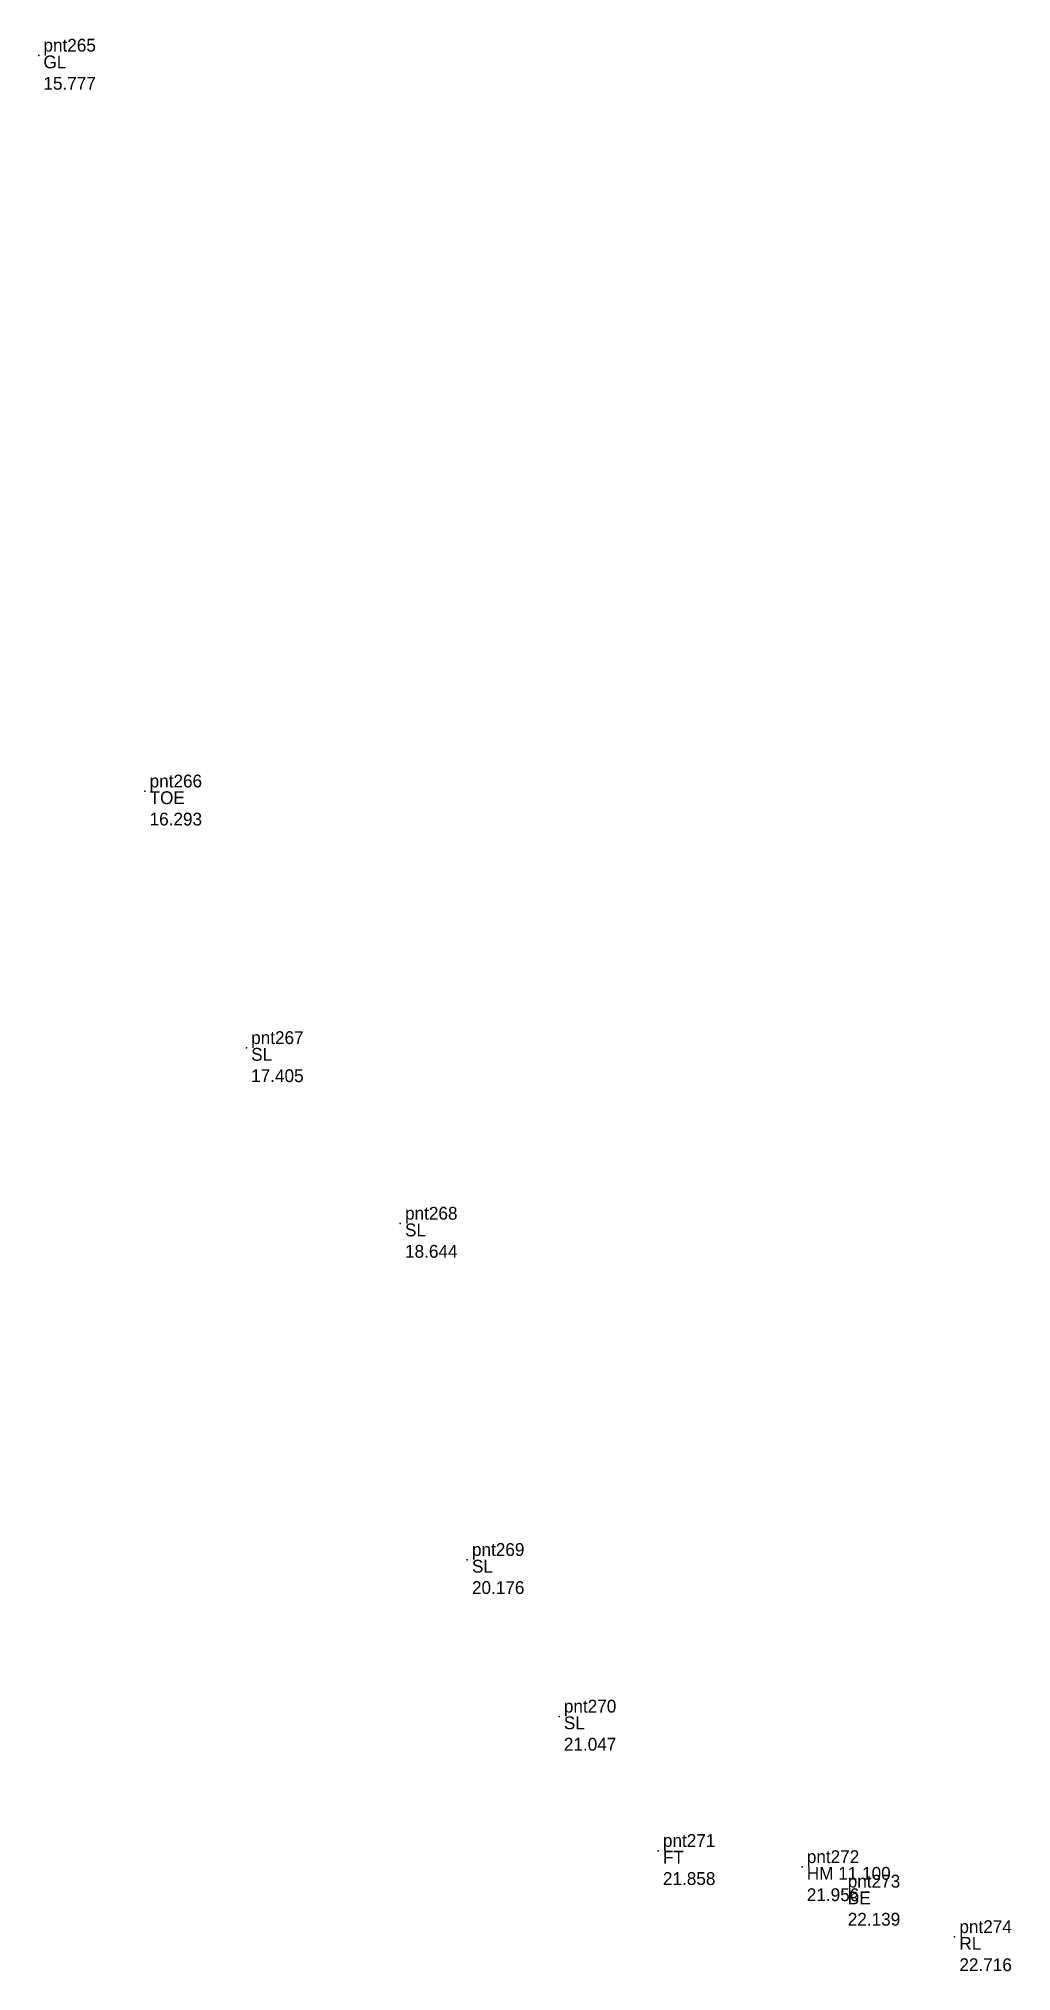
# Model space of a CAD drawing. Header units: metres. Extents: x 169978 to 830021, y 964681 to 1014880.
# Drawn here: x 179217.58 to 179228.96, y 981997.24 to 982019.86 of the extents above; entities that cross this region are included whole.
import ezdxf

# ---------------------------------------------------------------- set-up
doc = ezdxf.new("R2010")
doc.units = ezdxf.units.M

msp = doc.modelspace()

# ---------------------------------------------------------------- texts
at = {"layer": 'TN TO MDU CS L.H.S CH 10-800 TO 14-600_Code', "char_height": 0.15, "attachment_point": 1}
for s, insert, width in [(' GL', (179217.583, 982019.66, 15.777), 0.45), (' TOE', (179218.825, 982011.05, 16.293), 0.6), (' SL', (179220.013, 982008.047, 17.405), 0.45), (' SL', (179221.813, 982005.992, 18.644), 0.45), (' SL', (179222.596, 982002.057, 20.176), 0.45), (' SL', (179223.671, 982000.224, 21.047), 0.45), (' FT', (179224.83, 981998.652, 21.858), 0.45), (' HM 11 100', (179226.513, 981998.463, 21.956), 1.5), (' BE', (179226.992, 981998.176, 22.139), 0.45), (' RL', (179228.298, 981997.644, 22.716), 0.45)]:
    msp.add_mtext(s, dxfattribs=dict(at, insert=insert, width=width))
at = {"layer": 'TN TO MDU CS L.H.S CH 10-800 TO 14-600_Height', "char_height": 0.15, "width": 1.08, "attachment_point": 1}
for s, insert in [('\\P 15.777', (179217.583, 982019.66, 15.777)), ('\\P 16.293', (179218.825, 982011.05, 16.293)), ('\\P 17.405', (179220.013, 982008.047, 17.405)), ('\\P 18.644', (179221.813, 982005.992, 18.644)), ('\\P 20.176', (179222.596, 982002.057, 20.176)), ('\\P 21.047', (179223.671, 982000.224, 21.047)), ('\\P 21.858', (179224.83, 981998.652, 21.858)), ('\\P 21.956', (179226.513, 981998.463, 21.956)), ('\\P 22.139', (179226.992, 981998.176, 22.139)), ('\\P 22.716', (179228.298, 981997.644, 22.716))]:
    msp.add_mtext(s, dxfattribs=dict(at, insert=insert))
at = {"layer": 'TN TO MDU CS L.H.S CH 10-800 TO 14-600_Name', "char_height": 0.15, "width": 1.05, "attachment_point": 7}
for s, insert in [(' pnt265', (179217.583, 982019.66, 15.777)), (' pnt266', (179218.825, 982011.05, 16.293)), (' pnt267', (179220.013, 982008.047, 17.405)), (' pnt268', (179221.813, 982005.992, 18.644)), (' pnt269', (179222.596, 982002.057, 20.176)), (' pnt270', (179223.671, 982000.224, 21.047)), (' pnt271', (179224.83, 981998.652, 21.858)), (' pnt272', (179226.513, 981998.463, 21.956)), (' pnt273', (179226.992, 981998.176, 22.139)), (' pnt274', (179228.298, 981997.644, 22.716))]:
    msp.add_mtext(s, dxfattribs=dict(at, insert=insert))

# ---------------------------------------------------------------- linework, layer by layer
at = {"layer": 'TN TO MDU CS L.H.S CH 10-800 TO 14-600_Survey'}
for p in [(179217.583, 982019.66, 15.777), (179218.825, 982011.05, 16.293), (179220.013, 982008.047, 17.405), (179221.813, 982005.992, 18.644), (179222.596, 982002.057, 20.176), (179223.671, 982000.224, 21.047), (179224.83, 981998.652, 21.858), (179226.513, 981998.463, 21.956), (179226.992, 981998.176, 22.139), (179228.298, 981997.644, 22.716)]:
    msp.add_point(p, dxfattribs=at)

msp.set_redraw_order([(e.dxf.handle, doc.entitydb.next_handle()) for e in msp.query("TEXT MTEXT ATTDEF DIMENSION ARC_DIMENSION")])  # texts and dimensions are drawn at this point

doc.saveas('drawing.dxf')
